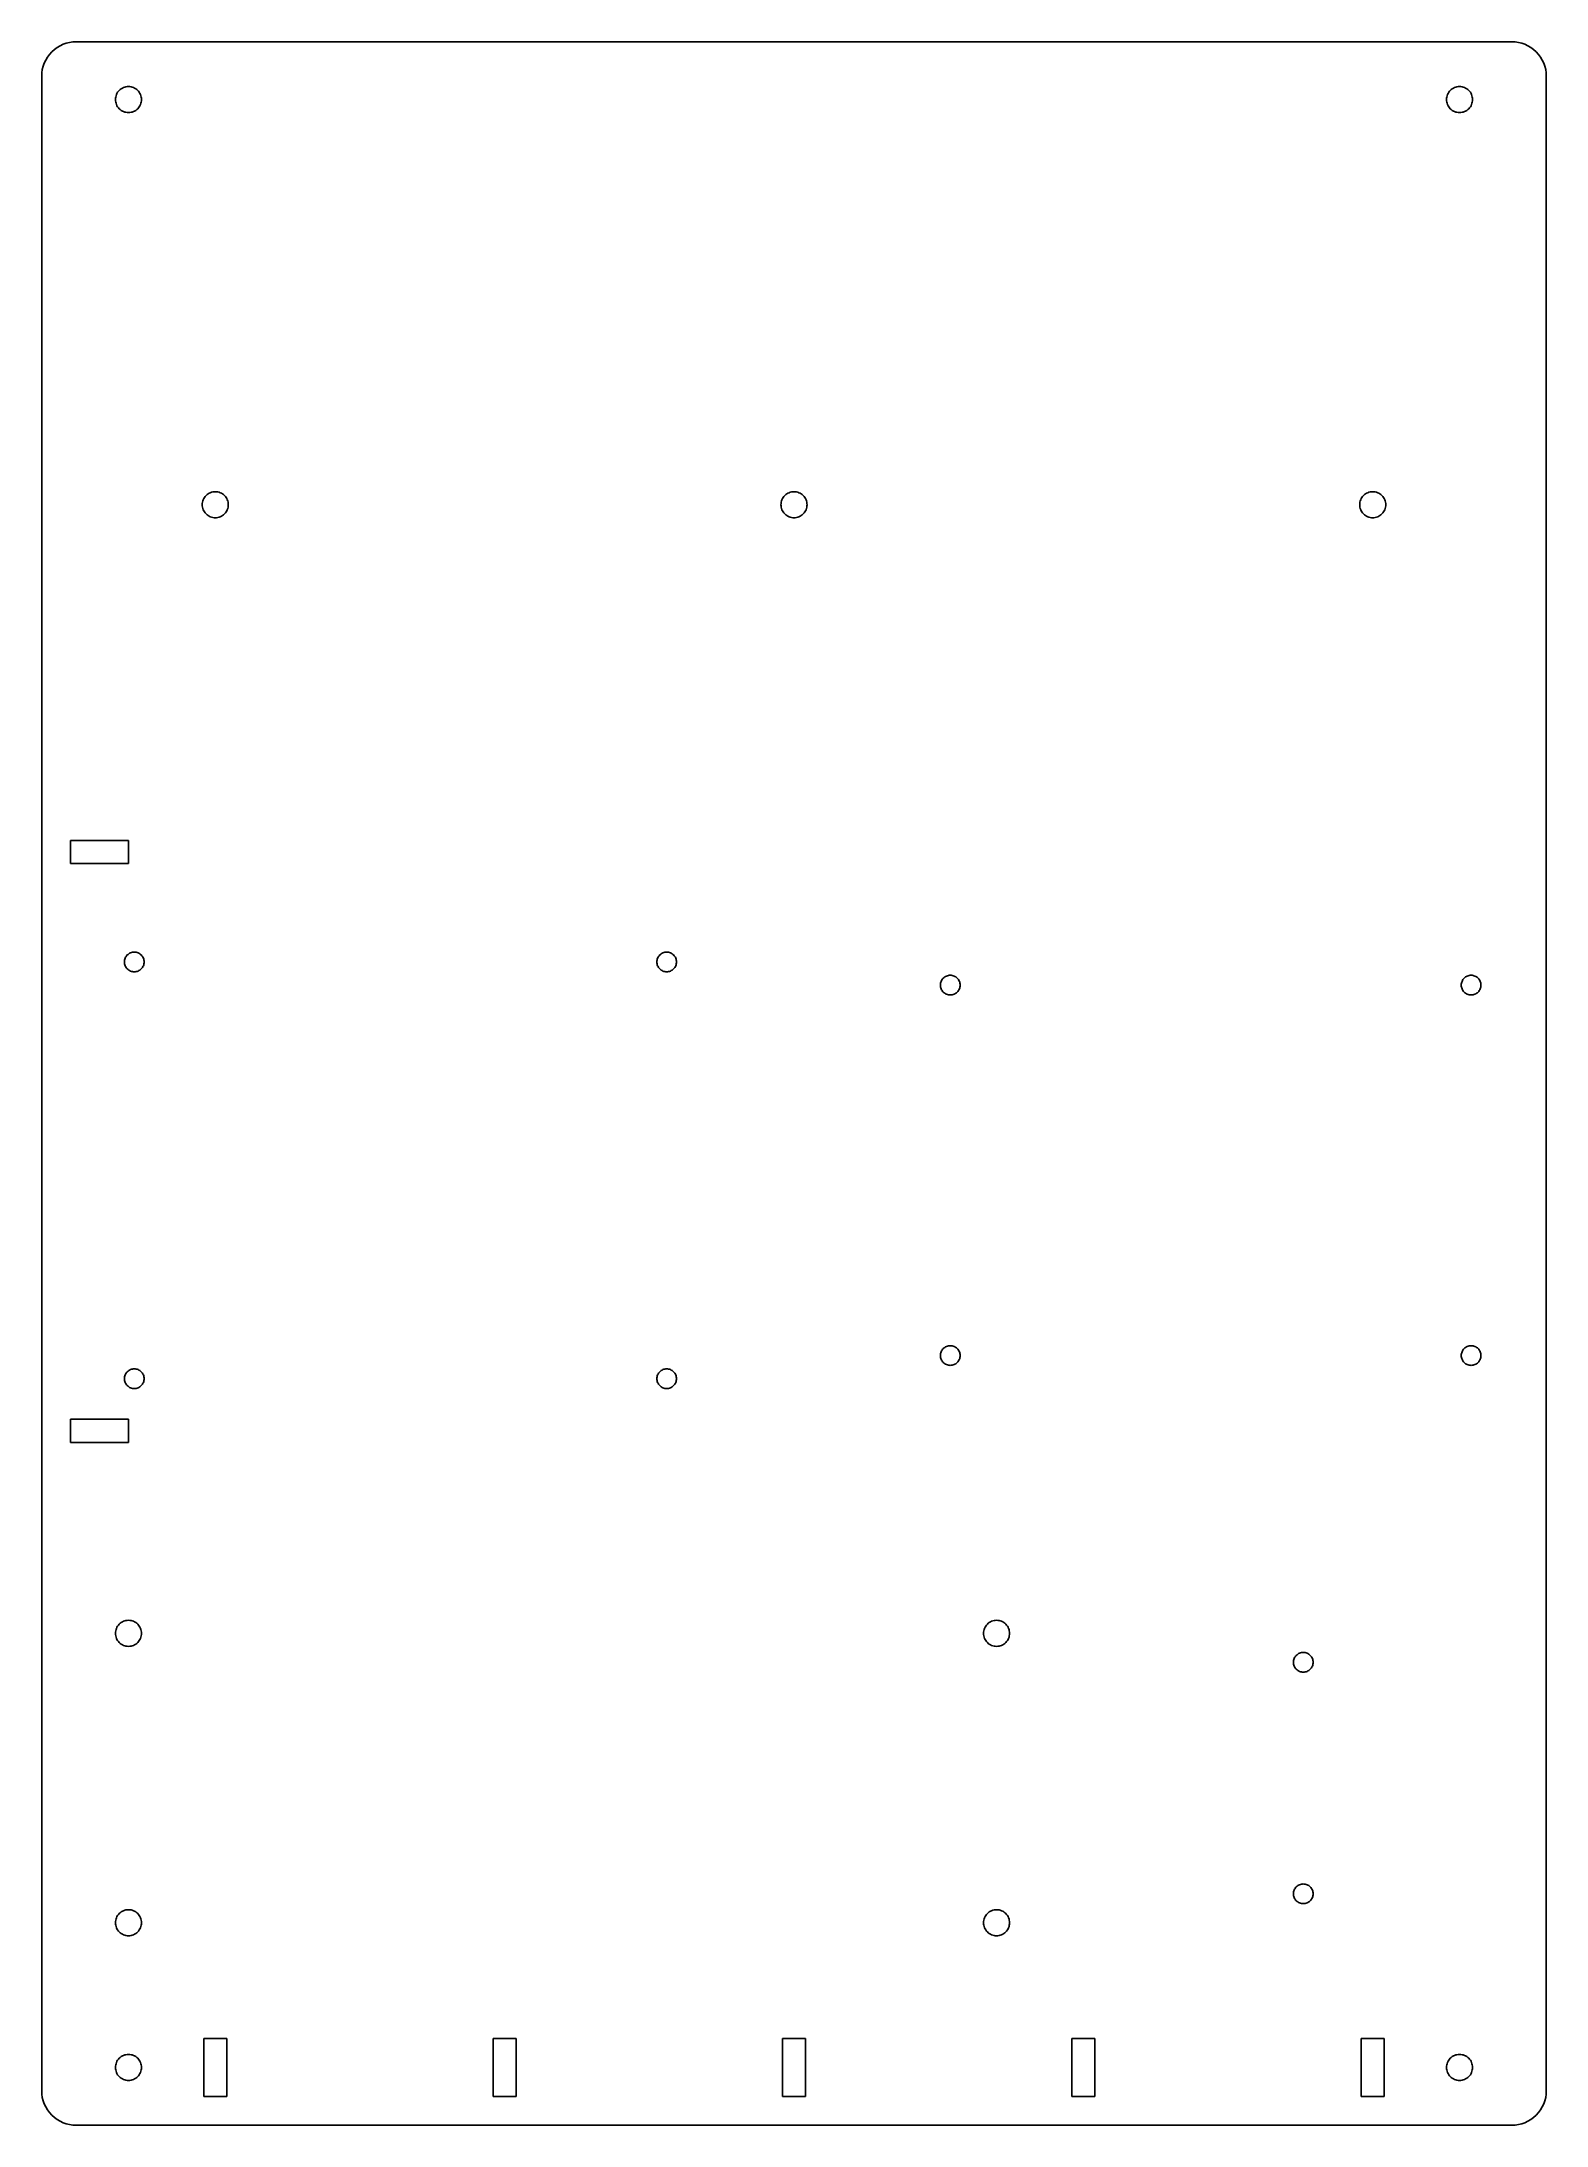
# Model space of a CAD drawing. Header units: metres. Extents: x -130 to 130, y -180 to 180.
import ezdxf

# ---------------------------------------------------------------- set-up
doc = ezdxf.new("R2010")
doc.units = ezdxf.units.M

msp = doc.modelspace()

# ---------------------------------------------------------------- linework, layer by layer
for p, q in [((-124, 180), (-124.588, 179.971)), ((124, 180), (-124, 180)), ((124.588, 179.971), (124, 180)), ((-129.292, 176.828), (-129.543, 176.296)), ((-128.989, 177.333), (-129.292, 176.828)), ((-128.638, 177.806), (-128.989, 177.333)), ((-128.243, 178.243), (-128.638, 177.806)), ((-127.806, 178.638), (-128.243, 178.243)), ((-127.333, 178.989), (-127.806, 178.638)), ((-126.828, 179.292), (-127.333, 178.989)), ((-126.296, 179.543), (-126.828, 179.292)), ((-125.742, 179.742), (-126.296, 179.543)), ((-125.171, 179.885), (-125.742, 179.742)), ((-124.588, 179.971), (-125.171, 179.885)), ((125.171, 179.885), (124.588, 179.971)), ((125.742, 179.742), (125.171, 179.885)), ((126.296, 179.543), (125.742, 179.742)), ((126.828, 179.292), (126.296, 179.543)), ((127.333, 178.989), (126.828, 179.292)), ((127.806, 178.638), (127.333, 178.989)), ((128.243, 178.243), (127.806, 178.638)), ((128.638, 177.806), (128.243, 178.243)), ((128.989, 177.333), (128.638, 177.806)), ((129.292, 176.828), (128.989, 177.333)), ((129.543, 176.296), (129.292, 176.828)), ((-129.971, 174.588), (-130, 174)), ((-130, 174), (-130, -174)), ((-129.885, 175.171), (-129.971, 174.588)), ((-129.742, 175.742), (-129.885, 175.171)), ((-129.543, 176.296), (-129.742, 175.742)), ((129.742, 175.742), (129.543, 176.296)), ((129.885, 175.171), (129.742, 175.742)), ((129.971, 174.588), (129.885, 175.171)), ((130, 174), (129.971, 174.588)), ((130, -174), (130, 174)), ((-117.25, 170), (-117.239, 170.221)), ((-117.239, 169.779), (-117.25, 170)), ((-117.239, 170.221), (-117.207, 170.439)), ((-117.207, 169.561), (-117.239, 169.779)), ((-117.207, 170.439), (-117.153, 170.653)), ((-117.153, 169.347), (-117.207, 169.561)), ((-117.153, 170.653), (-117.079, 170.861)), ((-117.079, 169.139), (-117.153, 169.347)), ((-117.079, 170.861), (-116.984, 171.061)), ((-116.984, 171.061), (-116.871, 171.25)), ((-116.871, 171.25), (-116.739, 171.427)), ((-116.739, 171.427), (-116.591, 171.591)), ((-116.591, 171.591), (-116.427, 171.739)), ((-116.427, 171.739), (-116.25, 171.871)), ((-116.25, 171.871), (-116.061, 171.984)), ((-116.061, 171.984), (-115.861, 172.079)), ((-115.861, 172.079), (-115.653, 172.153)), ((-115.653, 172.153), (-115.439, 172.207)), ((-115.439, 172.207), (-115.221, 172.239)), ((-115.221, 172.239), (-115, 172.25)), ((-115, 172.25), (-114.779, 172.239)), ((-114.779, 172.239), (-114.561, 172.207)), ((-114.561, 172.207), (-114.347, 172.153)), ((-114.347, 172.153), (-114.139, 172.079)), ((-114.139, 172.079), (-113.939, 171.984)), ((-113.939, 171.984), (-113.75, 171.871)), ((-113.75, 171.871), (-113.573, 171.739)), ((-113.573, 171.739), (-113.409, 171.591)), ((-113.409, 171.591), (-113.261, 171.427)), ((-113.261, 171.427), (-113.129, 171.25)), ((-113.129, 171.25), (-113.016, 171.061)), ((-113.016, 171.061), (-112.921, 170.861)), ((-112.921, 170.861), (-112.847, 170.653)), ((-112.847, 169.347), (-112.921, 169.139)), ((-112.847, 170.653), (-112.793, 170.439)), ((-112.793, 169.561), (-112.847, 169.347)), ((-112.793, 170.439), (-112.761, 170.221)), ((-112.761, 169.779), (-112.793, 169.561)), ((-112.761, 170.221), (-112.75, 170)), ((-112.75, 170), (-112.761, 169.779)), ((112.75, 170), (112.761, 170.221)), ((112.761, 169.779), (112.75, 170)), ((112.761, 170.221), (112.793, 170.439)), ((112.793, 169.561), (112.761, 169.779)), ((112.793, 170.439), (112.847, 170.653)), ((112.847, 169.347), (112.793, 169.561)), ((112.847, 170.653), (112.921, 170.861)), ((112.921, 169.139), (112.847, 169.347)), ((112.921, 170.861), (113.016, 171.061)), ((113.016, 171.061), (113.129, 171.25)), ((113.129, 171.25), (113.261, 171.427)), ((113.261, 171.427), (113.409, 171.591)), ((113.409, 171.591), (113.573, 171.739)), ((113.573, 171.739), (113.75, 171.871)), ((113.75, 171.871), (113.939, 171.984)), ((113.939, 171.984), (114.139, 172.079)), ((114.139, 172.079), (114.347, 172.153)), ((114.347, 172.153), (114.561, 172.207)), ((114.561, 172.207), (114.779, 172.239)), ((114.779, 172.239), (115, 172.25)), ((115, 172.25), (115.221, 172.239)), ((115.221, 172.239), (115.439, 172.207)), ((115.439, 172.207), (115.653, 172.153)), ((115.653, 172.153), (115.861, 172.079)), ((115.861, 172.079), (116.061, 171.984)), ((116.061, 171.984), (116.25, 171.871)), ((116.25, 171.871), (116.427, 171.739)), ((116.427, 171.739), (116.591, 171.591)), ((116.591, 171.591), (116.739, 171.427)), ((116.739, 171.427), (116.871, 171.25)), ((116.871, 171.25), (116.984, 171.061)), ((116.984, 171.061), (117.079, 170.861)), ((117.079, 170.861), (117.153, 170.653)), ((117.153, 169.347), (117.079, 169.139)), ((117.153, 170.653), (117.207, 170.439)), ((117.207, 169.561), (117.153, 169.347)), ((117.207, 170.439), (117.239, 170.221)), ((117.239, 169.779), (117.207, 169.561)), ((117.239, 170.221), (117.25, 170)), ((117.25, 170), (117.239, 169.779)), ((-116.984, 168.939), (-117.079, 169.139)), ((-116.871, 168.75), (-116.984, 168.939)), ((-116.739, 168.573), (-116.871, 168.75)), ((-116.591, 168.409), (-116.739, 168.573)), ((-116.427, 168.261), (-116.591, 168.409)), ((-116.25, 168.129), (-116.427, 168.261)), ((-116.061, 168.016), (-116.25, 168.129)), ((-115.861, 167.921), (-116.061, 168.016)), ((-115.653, 167.847), (-115.861, 167.921)), ((-115.439, 167.793), (-115.653, 167.847)), ((-115.221, 167.761), (-115.439, 167.793)), ((-115, 167.75), (-115.221, 167.761)), ((-114.779, 167.761), (-115, 167.75)), ((-114.561, 167.793), (-114.779, 167.761)), ((-114.347, 167.847), (-114.561, 167.793)), ((-114.139, 167.921), (-114.347, 167.847)), ((-113.939, 168.016), (-114.139, 167.921)), ((-113.75, 168.129), (-113.939, 168.016)), ((-113.573, 168.261), (-113.75, 168.129)), ((-113.409, 168.409), (-113.573, 168.261)), ((-113.261, 168.573), (-113.409, 168.409)), ((-113.129, 168.75), (-113.261, 168.573)), ((-113.016, 168.939), (-113.129, 168.75)), ((-112.921, 169.139), (-113.016, 168.939)), ((113.016, 168.939), (112.921, 169.139)), ((113.129, 168.75), (113.016, 168.939)), ((113.261, 168.573), (113.129, 168.75)), ((113.409, 168.409), (113.261, 168.573)), ((113.573, 168.261), (113.409, 168.409)), ((113.75, 168.129), (113.573, 168.261)), ((113.939, 168.016), (113.75, 168.129)), ((114.139, 167.921), (113.939, 168.016)), ((114.347, 167.847), (114.139, 167.921)), ((114.561, 167.793), (114.347, 167.847)), ((114.779, 167.761), (114.561, 167.793)), ((115, 167.75), (114.779, 167.761)), ((115.221, 167.761), (115, 167.75)), ((115.439, 167.793), (115.221, 167.761)), ((115.653, 167.847), (115.439, 167.793)), ((115.861, 167.921), (115.653, 167.847)), ((116.061, 168.016), (115.861, 167.921)), ((116.25, 168.129), (116.061, 168.016)), ((116.427, 168.261), (116.25, 168.129)), ((116.591, 168.409), (116.427, 168.261)), ((116.739, 168.573), (116.591, 168.409)), ((116.871, 168.75), (116.739, 168.573)), ((116.984, 168.939), (116.871, 168.75)), ((117.079, 169.139), (116.984, 168.939)), ((-102.153, 100.653), (-102.079, 100.861)), ((-102.079, 100.861), (-101.984, 101.061)), ((-101.984, 101.061), (-101.871, 101.25)), ((-101.871, 101.25), (-101.739, 101.427)), ((-101.739, 101.427), (-101.591, 101.591)), ((-101.591, 101.591), (-101.427, 101.739)), ((-101.427, 101.739), (-101.25, 101.871)), ((-101.25, 101.871), (-101.061, 101.984)), ((-101.061, 101.984), (-100.861, 102.079)), ((-100.861, 102.079), (-100.653, 102.153)), ((-100.653, 102.153), (-100.439, 102.207)), ((-100.439, 102.207), (-100.221, 102.239)), ((-100.221, 102.239), (-100, 102.25)), ((-100, 102.25), (-99.7794, 102.239)), ((-99.7794, 102.239), (-99.561, 102.207)), ((-99.561, 102.207), (-99.3468, 102.153)), ((-99.3468, 102.153), (-99.139, 102.079)), ((-99.139, 102.079), (-98.9393, 101.984)), ((-98.9393, 101.984), (-98.75, 101.871)), ((-98.75, 101.871), (-98.5726, 101.739)), ((-98.5726, 101.739), (-98.409, 101.591)), ((-98.409, 101.591), (-98.2607, 101.427)), ((-98.2607, 101.427), (-98.1292, 101.25)), ((-98.1292, 101.25), (-98.0157, 101.061)), ((-98.0157, 101.061), (-97.9213, 100.861)), ((-97.9213, 100.861), (-97.8469, 100.653)), ((-2.1531, 100.653), (-2.0787, 100.861)), ((-2.0787, 100.861), (-1.9843, 101.061)), ((-1.9843, 101.061), (-1.8708, 101.25)), ((-1.8708, 101.25), (-1.7393, 101.427)), ((-1.7393, 101.427), (-1.591, 101.591)), ((-1.591, 101.591), (-1.4274, 101.739)), ((-1.4274, 101.739), (-1.25, 101.871)), ((-1.25, 101.871), (-1.0606, 101.984)), ((-1.0606, 101.984), (-0.861, 102.079)), ((-0.861, 102.079), (-0.6531, 102.153)), ((-0.6531, 102.153), (-0.439, 102.207)), ((-0.439, 102.207), (-0.2205, 102.239)), ((-0.2205, 102.239), (0, 102.25)), ((0, 102.25), (0.2205, 102.239)), ((0.2205, 102.239), (0.439, 102.207)), ((0.439, 102.207), (0.6531, 102.153)), ((0.6531, 102.153), (0.861, 102.079)), ((0.861, 102.079), (1.0606, 101.984)), ((1.0606, 101.984), (1.25, 101.871)), ((1.25, 101.871), (1.4274, 101.739)), ((1.4274, 101.739), (1.591, 101.591)), ((1.591, 101.591), (1.7393, 101.427)), ((1.7393, 101.427), (1.8708, 101.25)), ((1.8708, 101.25), (1.9843, 101.061)), ((1.9843, 101.061), (2.0787, 100.861)), ((2.0787, 100.861), (2.1531, 100.653)), ((97.8469, 100.653), (97.9213, 100.861)), ((97.9213, 100.861), (98.0157, 101.061)), ((98.0157, 101.061), (98.1292, 101.25)), ((98.1292, 101.25), (98.2607, 101.427)), ((98.2607, 101.427), (98.409, 101.591)), ((98.409, 101.591), (98.5726, 101.739)), ((98.5726, 101.739), (98.75, 101.871)), ((98.75, 101.871), (98.9393, 101.984)), ((98.9393, 101.984), (99.139, 102.079)), ((99.139, 102.079), (99.3468, 102.153)), ((99.3468, 102.153), (99.561, 102.207)), ((99.561, 102.207), (99.7794, 102.239)), ((99.7794, 102.239), (100, 102.25)), ((100, 102.25), (100.221, 102.239)), ((100.221, 102.239), (100.439, 102.207)), ((100.439, 102.207), (100.653, 102.153)), ((100.653, 102.153), (100.861, 102.079)), ((100.861, 102.079), (101.061, 101.984)), ((101.061, 101.984), (101.25, 101.871)), ((101.25, 101.871), (101.427, 101.739)), ((101.427, 101.739), (101.591, 101.591)), ((101.591, 101.591), (101.739, 101.427)), ((101.739, 101.427), (101.871, 101.25)), ((101.871, 101.25), (101.984, 101.061)), ((101.984, 101.061), (102.079, 100.861)), ((102.079, 100.861), (102.153, 100.653)), ((-102.25, 100), (-102.239, 100.221)), ((-102.239, 99.7794), (-102.25, 100)), ((-102.239, 100.221), (-102.207, 100.439)), ((-102.207, 99.561), (-102.239, 99.7794)), ((-102.207, 100.439), (-102.153, 100.653)), ((-102.153, 99.3468), (-102.207, 99.561)), ((-102.079, 99.139), (-102.153, 99.3468)), ((-101.984, 98.9393), (-102.079, 99.139)), ((-101.871, 98.75), (-101.984, 98.9393)), ((-101.739, 98.5726), (-101.871, 98.75)), ((-101.591, 98.409), (-101.739, 98.5726)), ((-101.427, 98.2607), (-101.591, 98.409)), ((-101.25, 98.1292), (-101.427, 98.2607)), ((-101.061, 98.0157), (-101.25, 98.1292)), ((-100.861, 97.9213), (-101.061, 98.0157)), ((-100.653, 97.8469), (-100.861, 97.9213)), ((-100.439, 97.7932), (-100.653, 97.8469)), ((-100.221, 97.7608), (-100.439, 97.7932)), ((-100, 97.75), (-100.221, 97.7608)), ((-99.7794, 97.7608), (-100, 97.75)), ((-99.561, 97.7932), (-99.7794, 97.7608)), ((-99.3468, 97.8469), (-99.561, 97.7932)), ((-99.139, 97.9213), (-99.3468, 97.8469)), ((-98.9393, 98.0157), (-99.139, 97.9213)), ((-98.75, 98.1292), (-98.9393, 98.0157)), ((-98.5726, 98.2607), (-98.75, 98.1292)), ((-98.409, 98.409), (-98.5726, 98.2607)), ((-98.2607, 98.5726), (-98.409, 98.409)), ((-98.1292, 98.75), (-98.2607, 98.5726)), ((-98.0157, 98.9393), (-98.1292, 98.75)), ((-97.9213, 99.139), (-98.0157, 98.9393)), ((-97.8469, 99.3468), (-97.9213, 99.139)), ((-97.8469, 100.653), (-97.7932, 100.439)), ((-97.7932, 99.561), (-97.8469, 99.3468)), ((-97.7932, 100.439), (-97.7608, 100.221)), ((-97.7608, 99.7794), (-97.7932, 99.561)), ((-97.7608, 100.221), (-97.75, 100)), ((-97.75, 100), (-97.7608, 99.7794)), ((-2.25, 100), (-2.2391, 100.221)), ((-2.2391, 99.7794), (-2.25, 100)), ((-2.2391, 100.221), (-2.2068, 100.439)), ((-2.2068, 99.561), (-2.2391, 99.7794)), ((-2.2068, 100.439), (-2.1531, 100.653)), ((-2.1531, 99.3468), (-2.2068, 99.561)), ((-2.0787, 99.139), (-2.1531, 99.3468)), ((-1.9843, 98.9393), (-2.0787, 99.139)), ((-1.8708, 98.75), (-1.9843, 98.9393)), ((-1.7393, 98.5726), (-1.8708, 98.75)), ((-1.591, 98.409), (-1.7393, 98.5726)), ((-1.4274, 98.2607), (-1.591, 98.409)), ((-1.25, 98.1292), (-1.4274, 98.2607)), ((-1.0606, 98.0157), (-1.25, 98.1292)), ((-0.861, 97.9213), (-1.0606, 98.0157)), ((-0.6531, 97.8469), (-0.861, 97.9213)), ((-0.439, 97.7932), (-0.6531, 97.8469)), ((-0.2205, 97.7608), (-0.439, 97.7932)), ((0, 97.75), (-0.2205, 97.7608)), ((0.2205, 97.7608), (0, 97.75)), ((0.439, 97.7932), (0.2205, 97.7608)), ((0.6531, 97.8469), (0.439, 97.7932)), ((0.861, 97.9213), (0.6531, 97.8469)), ((1.0606, 98.0157), (0.861, 97.9213)), ((1.25, 98.1292), (1.0606, 98.0157)), ((1.4274, 98.2607), (1.25, 98.1292)), ((1.591, 98.409), (1.4274, 98.2607)), ((1.7393, 98.5726), (1.591, 98.409)), ((1.8708, 98.75), (1.7393, 98.5726)), ((1.9843, 98.9393), (1.8708, 98.75)), ((2.0787, 99.139), (1.9843, 98.9393)), ((2.1531, 99.3468), (2.0787, 99.139)), ((2.1531, 100.653), (2.2068, 100.439)), ((2.2068, 99.561), (2.1531, 99.3468)), ((2.2068, 100.439), (2.2391, 100.221)), ((2.2391, 99.7794), (2.2068, 99.561)), ((2.2391, 100.221), (2.25, 100)), ((2.25, 100), (2.2391, 99.7794)), ((97.75, 100), (97.7608, 100.221)), ((97.7608, 99.7794), (97.75, 100)), ((97.7608, 100.221), (97.7932, 100.439)), ((97.7932, 99.561), (97.7608, 99.7794)), ((97.7932, 100.439), (97.8469, 100.653)), ((97.8469, 99.3468), (97.7932, 99.561)), ((97.9213, 99.139), (97.8469, 99.3468)), ((98.0157, 98.9393), (97.9213, 99.139)), ((98.1292, 98.75), (98.0157, 98.9393)), ((98.2607, 98.5726), (98.1292, 98.75)), ((98.409, 98.409), (98.2607, 98.5726)), ((98.5726, 98.2607), (98.409, 98.409)), ((98.75, 98.1292), (98.5726, 98.2607)), ((98.9393, 98.0157), (98.75, 98.1292)), ((99.139, 97.9213), (98.9393, 98.0157)), ((99.3468, 97.8469), (99.139, 97.9213)), ((99.561, 97.7932), (99.3468, 97.8469)), ((99.7794, 97.7608), (99.561, 97.7932)), ((100, 97.75), (99.7794, 97.7608)), ((100.221, 97.7608), (100, 97.75)), ((100.439, 97.7932), (100.221, 97.7608)), ((100.653, 97.8469), (100.439, 97.7932)), ((100.861, 97.9213), (100.653, 97.8469)), ((101.061, 98.0157), (100.861, 97.9213)), ((101.25, 98.1292), (101.061, 98.0157)), ((101.427, 98.2607), (101.25, 98.1292)), ((101.591, 98.409), (101.427, 98.2607)), ((101.739, 98.5726), (101.591, 98.409)), ((101.871, 98.75), (101.739, 98.5726)), ((101.984, 98.9393), (101.871, 98.75)), ((102.079, 99.139), (101.984, 98.9393)), ((102.153, 99.3468), (102.079, 99.139)), ((102.153, 100.653), (102.207, 100.439)), ((102.207, 99.561), (102.153, 99.3468)), ((102.207, 100.439), (102.239, 100.221)), ((102.239, 99.7794), (102.207, 99.561)), ((102.239, 100.221), (102.25, 100)), ((102.25, 100), (102.239, 99.7794)), ((-125, 38), (-125, 42)), ((-125, 42), (-115, 42)), ((-115, 42), (-115, 38)), ((-115, 38), (-125, 38)), ((-115.627, 21.4935), (-115.571, 21.6506)), ((-115.571, 21.6506), (-115.499, 21.8014)), ((-115.499, 21.8014), (-115.413, 21.9445)), ((-115.413, 21.9445), (-115.314, 22.0785)), ((-115.314, 22.0785), (-115.202, 22.2021)), ((-115.202, 22.2021), (-115.078, 22.3141)), ((-115.078, 22.3141), (-114.944, 22.4135)), ((-114.944, 22.4135), (-114.801, 22.4993)), ((-114.801, 22.4993), (-114.651, 22.5706)), ((-114.651, 22.5706), (-114.493, 22.6268)), ((-114.493, 22.6268), (-114.332, 22.6673)), ((-114.332, 22.6673), (-114.167, 22.6918)), ((-114.167, 22.6918), (-114, 22.7)), ((-114, 22.7), (-113.833, 22.6918)), ((-113.833, 22.6918), (-113.668, 22.6673)), ((-113.668, 22.6673), (-113.507, 22.6268)), ((-113.507, 22.6268), (-113.349, 22.5706)), ((-113.349, 22.5706), (-113.199, 22.4993)), ((-113.199, 22.4993), (-113.056, 22.4135)), ((-113.056, 22.4135), (-112.922, 22.3141)), ((-112.922, 22.3141), (-112.798, 22.2021)), ((-112.798, 22.2021), (-112.686, 22.0785)), ((-112.686, 22.0785), (-112.586, 21.9445)), ((-112.586, 21.9445), (-112.501, 21.8014)), ((-112.501, 21.8014), (-112.429, 21.6506)), ((-112.429, 21.6506), (-112.373, 21.4935)), ((-23.6268, 21.4935), (-23.5706, 21.6506)), ((-23.5706, 21.6506), (-23.4993, 21.8014)), ((-23.4993, 21.8014), (-23.4135, 21.9445)), ((-23.4135, 21.9445), (-23.3141, 22.0785)), ((-23.3141, 22.0785), (-23.2021, 22.2021)), ((-23.2021, 22.2021), (-23.0785, 22.3141)), ((-23.0785, 22.3141), (-22.9445, 22.4135)), ((-22.9445, 22.4135), (-22.8014, 22.4993)), ((-22.8014, 22.4993), (-22.6506, 22.5706)), ((-22.6506, 22.5706), (-22.4935, 22.6268)), ((-22.4935, 22.6268), (-22.3316, 22.6673)), ((-22.3316, 22.6673), (-22.1666, 22.6918)), ((-22.1666, 22.6918), (-22, 22.7)), ((-22, 22.7), (-21.8334, 22.6918)), ((-21.8334, 22.6918), (-21.6683, 22.6673)), ((-21.6683, 22.6673), (-21.5065, 22.6268)), ((-21.5065, 22.6268), (-21.3494, 22.5706)), ((-21.3494, 22.5706), (-21.1986, 22.4993)), ((-21.1986, 22.4993), (-21.0555, 22.4135)), ((-21.0555, 22.4135), (-20.9215, 22.3141)), ((-20.9215, 22.3141), (-20.7979, 22.2021)), ((-20.7979, 22.2021), (-20.6859, 22.0785)), ((-20.6859, 22.0785), (-20.5865, 21.9445)), ((-20.5865, 21.9445), (-20.5007, 21.8014)), ((-20.5007, 21.8014), (-20.4294, 21.6506)), ((-20.4294, 21.6506), (-20.3732, 21.4935)), ((-115.7, 21), (-115.692, 21.1666)), ((-115.692, 20.8334), (-115.7, 21)), ((-115.692, 21.1666), (-115.667, 21.3316)), ((-115.667, 20.6683), (-115.692, 20.8334)), ((-115.667, 21.3316), (-115.627, 21.4935)), ((-115.627, 20.5065), (-115.667, 20.6683)), ((-115.571, 20.3494), (-115.627, 20.5065)), ((-115.499, 20.1986), (-115.571, 20.3494)), ((-115.413, 20.0555), (-115.499, 20.1986)), ((-115.314, 19.9215), (-115.413, 20.0555)), ((-115.202, 19.7979), (-115.314, 19.9215)), ((-115.078, 19.6859), (-115.202, 19.7979)), ((-114.944, 19.5865), (-115.078, 19.6859)), ((-114.801, 19.5007), (-114.944, 19.5865)), ((-114.651, 19.4294), (-114.801, 19.5007)), ((-114.493, 19.3732), (-114.651, 19.4294)), ((-114.332, 19.3327), (-114.493, 19.3732)), ((-114.167, 19.3082), (-114.332, 19.3327)), ((-114, 19.3), (-114.167, 19.3082)), ((-113.833, 19.3082), (-114, 19.3)), ((-113.668, 19.3327), (-113.833, 19.3082)), ((-113.507, 19.3732), (-113.668, 19.3327)), ((-113.349, 19.4294), (-113.507, 19.3732)), ((-113.199, 19.5007), (-113.349, 19.4294)), ((-113.056, 19.5865), (-113.199, 19.5007)), ((-112.922, 19.6859), (-113.056, 19.5865)), ((-112.798, 19.7979), (-112.922, 19.6859)), ((-112.686, 19.9215), (-112.798, 19.7979)), ((-112.586, 20.0555), (-112.686, 19.9215)), ((-112.501, 20.1986), (-112.586, 20.0555)), ((-112.429, 20.3494), (-112.501, 20.1986)), ((-112.373, 20.5065), (-112.429, 20.3494)), ((-112.373, 21.4935), (-112.333, 21.3316)), ((-112.333, 20.6683), (-112.373, 20.5065)), ((-112.333, 21.3316), (-112.308, 21.1666)), ((-112.308, 20.8334), (-112.333, 20.6683)), ((-112.308, 21.1666), (-112.3, 21)), ((-112.3, 21), (-112.308, 20.8334)), ((-23.7, 21), (-23.6918, 21.1666)), ((-23.6918, 20.8334), (-23.7, 21)), ((-23.6918, 21.1666), (-23.6673, 21.3316)), ((-23.6673, 20.6683), (-23.6918, 20.8334)), ((-23.6673, 21.3316), (-23.6268, 21.4935)), ((-23.6268, 20.5065), (-23.6673, 20.6683)), ((-23.5706, 20.3494), (-23.6268, 20.5065)), ((-23.4993, 20.1986), (-23.5706, 20.3494)), ((-23.4135, 20.0555), (-23.4993, 20.1986)), ((-23.3141, 19.9215), (-23.4135, 20.0555)), ((-23.2021, 19.7979), (-23.3141, 19.9215)), ((-23.0785, 19.6859), (-23.2021, 19.7979)), ((-22.9445, 19.5865), (-23.0785, 19.6859)), ((-22.8014, 19.5007), (-22.9445, 19.5865)), ((-22.6506, 19.4294), (-22.8014, 19.5007)), ((-22.4935, 19.3732), (-22.6506, 19.4294)), ((-22.3316, 19.3327), (-22.4935, 19.3732)), ((-22.1666, 19.3082), (-22.3316, 19.3327)), ((-22, 19.3), (-22.1666, 19.3082)), ((-21.8334, 19.3082), (-22, 19.3)), ((-21.6683, 19.3327), (-21.8334, 19.3082)), ((-21.5065, 19.3732), (-21.6683, 19.3327)), ((-21.3494, 19.4294), (-21.5065, 19.3732)), ((-21.1986, 19.5007), (-21.3494, 19.4294)), ((-21.0555, 19.5865), (-21.1986, 19.5007)), ((-20.9215, 19.6859), (-21.0555, 19.5865)), ((-20.7979, 19.7979), (-20.9215, 19.6859)), ((-20.6859, 19.9215), (-20.7979, 19.7979)), ((-20.5865, 20.0555), (-20.6859, 19.9215)), ((-20.5007, 20.1986), (-20.5865, 20.0555)), ((-20.4294, 20.3494), (-20.5007, 20.1986)), ((-20.3732, 20.5065), (-20.4294, 20.3494)), ((-20.3732, 21.4935), (-20.3327, 21.3316)), ((-20.3327, 20.6683), (-20.3732, 20.5065)), ((-20.3327, 21.3316), (-20.3082, 21.1666)), ((-20.3082, 20.8334), (-20.3327, 20.6683)), ((-20.3082, 21.1666), (-20.3, 21)), ((-20.3, 21), (-20.3082, 20.8334)), ((25.5865, 17.9445), (25.6859, 18.0785)), ((25.6859, 18.0785), (25.7979, 18.2021)), ((25.7979, 18.2021), (25.9215, 18.3141)), ((25.9215, 18.3141), (26.0555, 18.4135)), ((26.0555, 18.4135), (26.1986, 18.4993)), ((26.1986, 18.4993), (26.3494, 18.5706)), ((26.3494, 18.5706), (26.5065, 18.6268)), ((26.5065, 18.6268), (26.6683, 18.6673)), ((26.6683, 18.6673), (26.8334, 18.6918)), ((26.8334, 18.6918), (27, 18.7)), ((27, 18.7), (27.1666, 18.6918)), ((27.1666, 18.6918), (27.3316, 18.6673)), ((27.3316, 18.6673), (27.4935, 18.6268)), ((27.4935, 18.6268), (27.6506, 18.5706)), ((27.6506, 18.5706), (27.8014, 18.4993)), ((27.8014, 18.4993), (27.9445, 18.4135)), ((27.9445, 18.4135), (28.0785, 18.3141)), ((28.0785, 18.3141), (28.2021, 18.2021)), ((28.2021, 18.2021), (28.3141, 18.0785)), ((28.3141, 18.0785), (28.4135, 17.9445)), ((115.586, 17.9445), (115.686, 18.0785)), ((115.686, 18.0785), (115.798, 18.2021)), ((115.798, 18.2021), (115.922, 18.3141)), ((115.922, 18.3141), (116.056, 18.4135)), ((116.056, 18.4135), (116.199, 18.4993)), ((116.199, 18.4993), (116.349, 18.5706)), ((116.349, 18.5706), (116.507, 18.6268)), ((116.507, 18.6268), (116.668, 18.6673)), ((116.668, 18.6673), (116.833, 18.6918)), ((116.833, 18.6918), (117, 18.7)), ((117, 18.7), (117.167, 18.6918)), ((117.167, 18.6918), (117.332, 18.6673)), ((117.332, 18.6673), (117.493, 18.6268)), ((117.493, 18.6268), (117.651, 18.5706)), ((117.651, 18.5706), (117.801, 18.4993)), ((117.801, 18.4993), (117.944, 18.4135)), ((117.944, 18.4135), (118.078, 18.3141)), ((118.078, 18.3141), (118.202, 18.2021)), ((118.202, 18.2021), (118.314, 18.0785)), ((118.314, 18.0785), (118.413, 17.9445)), ((25.3, 17), (25.3082, 17.1666)), ((25.3082, 16.8334), (25.3, 17)), ((25.3082, 17.1666), (25.3327, 17.3316)), ((25.3327, 16.6683), (25.3082, 16.8334)), ((25.3327, 17.3316), (25.3732, 17.4935)), ((25.3732, 16.5065), (25.3327, 16.6683)), ((25.3732, 17.4935), (25.4294, 17.6506)), ((25.4294, 16.3494), (25.3732, 16.5065)), ((25.4294, 17.6506), (25.5007, 17.8014)), ((25.5007, 16.1986), (25.4294, 16.3494)), ((25.5007, 17.8014), (25.5865, 17.9445)), ((25.5865, 16.0555), (25.5007, 16.1986)), ((25.6859, 15.9215), (25.5865, 16.0555)), ((25.7979, 15.7979), (25.6859, 15.9215)), ((25.9215, 15.6859), (25.7979, 15.7979)), ((26.0555, 15.5865), (25.9215, 15.6859)), ((26.1986, 15.5007), (26.0555, 15.5865)), ((26.3494, 15.4294), (26.1986, 15.5007)), ((26.5065, 15.3732), (26.3494, 15.4294)), ((26.6683, 15.3327), (26.5065, 15.3732)), ((26.8334, 15.3082), (26.6683, 15.3327)), ((27, 15.3), (26.8334, 15.3082)), ((27.1666, 15.3082), (27, 15.3)), ((27.3316, 15.3327), (27.1666, 15.3082)), ((27.4935, 15.3732), (27.3316, 15.3327)), ((27.6506, 15.4294), (27.4935, 15.3732)), ((27.8014, 15.5007), (27.6506, 15.4294)), ((27.9445, 15.5865), (27.8014, 15.5007)), ((28.0785, 15.6859), (27.9445, 15.5865)), ((28.2021, 15.7979), (28.0785, 15.6859)), ((28.3141, 15.9215), (28.2021, 15.7979)), ((28.4135, 16.0555), (28.3141, 15.9215)), ((28.4135, 17.9445), (28.4993, 17.8014)), ((28.4993, 16.1986), (28.4135, 16.0555)), ((28.4993, 17.8014), (28.5706, 17.6506)), ((28.5706, 16.3494), (28.4993, 16.1986)), ((28.5706, 17.6506), (28.6268, 17.4935)), ((28.6268, 16.5065), (28.5706, 16.3494)), ((28.6268, 17.4935), (28.6673, 17.3316)), ((28.6673, 16.6683), (28.6268, 16.5065)), ((28.6673, 17.3316), (28.6918, 17.1666)), ((28.6918, 16.8334), (28.6673, 16.6683)), ((28.6918, 17.1666), (28.7, 17)), ((28.7, 17), (28.6918, 16.8334)), ((115.3, 17), (115.308, 17.1666)), ((115.308, 16.8334), (115.3, 17)), ((115.308, 17.1666), (115.333, 17.3316)), ((115.333, 16.6683), (115.308, 16.8334)), ((115.333, 17.3316), (115.373, 17.4935)), ((115.373, 16.5065), (115.333, 16.6683)), ((115.373, 17.4935), (115.429, 17.6506)), ((115.429, 16.3494), (115.373, 16.5065)), ((115.429, 17.6506), (115.501, 17.8014)), ((115.501, 16.1986), (115.429, 16.3494)), ((115.501, 17.8014), (115.586, 17.9445)), ((115.586, 16.0555), (115.501, 16.1986)), ((115.686, 15.9215), (115.586, 16.0555)), ((115.798, 15.7979), (115.686, 15.9215)), ((115.922, 15.6859), (115.798, 15.7979)), ((116.056, 15.5865), (115.922, 15.6859)), ((116.199, 15.5007), (116.056, 15.5865)), ((116.349, 15.4294), (116.199, 15.5007)), ((116.507, 15.3732), (116.349, 15.4294)), ((116.668, 15.3327), (116.507, 15.3732)), ((116.833, 15.3082), (116.668, 15.3327)), ((117, 15.3), (116.833, 15.3082)), ((117.167, 15.3082), (117, 15.3)), ((117.332, 15.3327), (117.167, 15.3082)), ((117.493, 15.3732), (117.332, 15.3327)), ((117.651, 15.4294), (117.493, 15.3732)), ((117.801, 15.5007), (117.651, 15.4294)), ((117.944, 15.5865), (117.801, 15.5007)), ((118.078, 15.6859), (117.944, 15.5865)), ((118.202, 15.7979), (118.078, 15.6859)), ((118.314, 15.9215), (118.202, 15.7979)), ((118.413, 16.0555), (118.314, 15.9215)), ((118.413, 17.9445), (118.499, 17.8014)), ((118.499, 16.1986), (118.413, 16.0555)), ((118.499, 17.8014), (118.571, 17.6506)), ((118.571, 16.3494), (118.499, 16.1986)), ((118.571, 17.6506), (118.627, 17.4935)), ((118.627, 16.5065), (118.571, 16.3494)), ((118.627, 17.4935), (118.667, 17.3316)), ((118.667, 16.6683), (118.627, 16.5065)), ((118.667, 17.3316), (118.692, 17.1666)), ((118.692, 16.8334), (118.667, 16.6683)), ((118.692, 17.1666), (118.7, 17)), ((118.7, 17), (118.692, 16.8334)), ((25.3082, -46.8334), (25.3327, -46.6683)), ((25.3327, -46.6683), (25.3732, -46.5065)), ((25.3732, -46.5065), (25.4294, -46.3494)), ((25.4294, -46.3494), (25.5007, -46.1986)), ((25.5007, -46.1986), (25.5865, -46.0555)), ((25.5865, -46.0555), (25.6859, -45.9215)), ((25.6859, -45.9215), (25.7979, -45.7979)), ((25.7979, -45.7979), (25.9215, -45.6859)), ((25.9215, -45.6859), (26.0555, -45.5865)), ((26.0555, -45.5865), (26.1986, -45.5007)), ((26.1986, -45.5007), (26.3494, -45.4294)), ((26.3494, -45.4294), (26.5065, -45.3732)), ((26.5065, -45.3732), (26.6683, -45.3327)), ((26.6683, -45.3327), (26.8334, -45.3082)), ((26.8334, -45.3082), (27, -45.3)), ((27, -45.3), (27.1666, -45.3082)), ((27.1666, -45.3082), (27.3316, -45.3327)), ((27.3316, -45.3327), (27.4935, -45.3732)), ((27.4935, -45.3732), (27.6506, -45.4294)), ((27.6506, -45.4294), (27.8014, -45.5007)), ((27.8014, -45.5007), (27.9445, -45.5865)), ((27.9445, -45.5865), (28.0785, -45.6859)), ((28.0785, -45.6859), (28.2021, -45.7979)), ((28.2021, -45.7979), (28.3141, -45.9215)), ((28.3141, -45.9215), (28.4135, -46.0555)), ((28.4135, -46.0555), (28.4993, -46.1986)), ((28.4993, -46.1986), (28.5706, -46.3494)), ((28.5706, -46.3494), (28.6268, -46.5065)), ((28.6268, -46.5065), (28.6673, -46.6683)), ((28.6673, -46.6683), (28.6918, -46.8334)), ((115.308, -46.8334), (115.333, -46.6683)), ((115.333, -46.6683), (115.373, -46.5065)), ((115.373, -46.5065), (115.429, -46.3494)), ((115.429, -46.3494), (115.501, -46.1986)), ((115.501, -46.1986), (115.586, -46.0555)), ((115.586, -46.0555), (115.686, -45.9215)), ((115.686, -45.9215), (115.798, -45.7979)), ((115.798, -45.7979), (115.922, -45.6859)), ((115.922, -45.6859), (116.056, -45.5865)), ((116.056, -45.5865), (116.199, -45.5007)), ((116.199, -45.5007), (116.349, -45.4294)), ((116.349, -45.4294), (116.507, -45.3732)), ((116.507, -45.3732), (116.668, -45.3327)), ((116.668, -45.3327), (116.833, -45.3082)), ((116.833, -45.3082), (117, -45.3)), ((117, -45.3), (117.167, -45.3082)), ((117.167, -45.3082), (117.332, -45.3327)), ((117.332, -45.3327), (117.493, -45.3732)), ((117.493, -45.3732), (117.651, -45.4294)), ((117.651, -45.4294), (117.801, -45.5007)), ((117.801, -45.5007), (117.944, -45.5865)), ((117.944, -45.5865), (118.078, -45.6859)), ((118.078, -45.6859), (118.202, -45.7979)), ((118.202, -45.7979), (118.314, -45.9215)), ((118.314, -45.9215), (118.413, -46.0555)), ((118.413, -46.0555), (118.499, -46.1986)), ((118.499, -46.1986), (118.571, -46.3494)), ((118.571, -46.3494), (118.627, -46.5065)), ((118.627, -46.5065), (118.667, -46.6683)), ((118.667, -46.6683), (118.692, -46.8334)), ((-115.627, -50.5065), (-115.571, -50.3494)), ((-115.571, -50.3494), (-115.499, -50.1986)), ((-115.499, -50.1986), (-115.413, -50.0555)), ((-115.413, -50.0555), (-115.314, -49.9215)), ((-115.314, -49.9215), (-115.202, -49.7979)), ((-115.202, -49.7979), (-115.078, -49.6859)), ((-115.078, -49.6859), (-114.944, -49.5865)), ((-114.944, -49.5865), (-114.801, -49.5007)), ((-114.801, -49.5007), (-114.651, -49.4294)), ((-114.651, -49.4294), (-114.493, -49.3732)), ((-114.493, -49.3732), (-114.332, -49.3327)), ((-114.332, -49.3327), (-114.167, -49.3082)), ((-114.167, -49.3082), (-114, -49.3)), ((-114, -49.3), (-113.833, -49.3082)), ((-113.833, -49.3082), (-113.668, -49.3327)), ((-113.668, -49.3327), (-113.507, -49.3732)), ((-113.507, -49.3732), (-113.349, -49.4294)), ((-113.349, -49.4294), (-113.199, -49.5007)), ((-113.199, -49.5007), (-113.056, -49.5865)), ((-113.056, -49.5865), (-112.922, -49.6859)), ((-112.922, -49.6859), (-112.798, -49.7979)), ((-112.798, -49.7979), (-112.686, -49.9215)), ((-112.686, -49.9215), (-112.586, -50.0555)), ((-112.586, -50.0555), (-112.501, -50.1986)), ((-112.501, -50.1986), (-112.429, -50.3494)), ((-112.429, -50.3494), (-112.373, -50.5065)), ((-23.6268, -50.5065), (-23.5706, -50.3494)), ((-23.5706, -50.3494), (-23.4993, -50.1986)), ((-23.4993, -50.1986), (-23.4135, -50.0555)), ((-23.4135, -50.0555), (-23.3141, -49.9215)), ((-23.3141, -49.9215), (-23.2021, -49.7979)), ((-23.2021, -49.7979), (-23.0785, -49.6859)), ((-23.0785, -49.6859), (-22.9445, -49.5865)), ((-22.9445, -49.5865), (-22.8014, -49.5007)), ((-22.8014, -49.5007), (-22.6506, -49.4294)), ((-22.6506, -49.4294), (-22.4935, -49.3732)), ((-22.4935, -49.3732), (-22.3316, -49.3327)), ((-22.3316, -49.3327), (-22.1666, -49.3082)), ((-22.1666, -49.3082), (-22, -49.3)), ((-22, -49.3), (-21.8334, -49.3082)), ((-21.8334, -49.3082), (-21.6683, -49.3327)), ((-21.6683, -49.3327), (-21.5065, -49.3732)), ((-21.5065, -49.3732), (-21.3494, -49.4294)), ((-21.3494, -49.4294), (-21.1986, -49.5007)), ((-21.1986, -49.5007), (-21.0555, -49.5865)), ((-21.0555, -49.5865), (-20.9215, -49.6859)), ((-20.9215, -49.6859), (-20.7979, -49.7979)), ((-20.7979, -49.7979), (-20.6859, -49.9215)), ((-20.6859, -49.9215), (-20.5865, -50.0555)), ((-20.5865, -50.0555), (-20.5007, -50.1986)), ((-20.5007, -50.1986), (-20.4294, -50.3494)), ((-20.4294, -50.3494), (-20.3732, -50.5065)), ((25.3, -47), (25.3082, -46.8334)), ((25.3082, -47.1666), (25.3, -47)), ((25.3327, -47.3316), (25.3082, -47.1666)), ((25.3732, -47.4935), (25.3327, -47.3316)), ((25.4294, -47.6506), (25.3732, -47.4935)), ((25.5007, -47.8014), (25.4294, -47.6506)), ((25.5865, -47.9445), (25.5007, -47.8014)), ((25.6859, -48.0785), (25.5865, -47.9445)), ((25.7979, -48.2021), (25.6859, -48.0785)), ((25.9215, -48.3141), (25.7979, -48.2021)), ((26.0555, -48.4135), (25.9215, -48.3141)), ((26.1986, -48.4993), (26.0555, -48.4135)), ((26.3494, -48.5706), (26.1986, -48.4993)), ((26.5065, -48.6268), (26.3494, -48.5706)), ((26.6683, -48.6673), (26.5065, -48.6268)), ((26.8334, -48.6918), (26.6683, -48.6673)), ((27, -48.7), (26.8334, -48.6918)), ((27.1666, -48.6918), (27, -48.7)), ((27.3316, -48.6673), (27.1666, -48.6918)), ((27.4935, -48.6268), (27.3316, -48.6673)), ((27.6506, -48.5706), (27.4935, -48.6268)), ((27.8014, -48.4993), (27.6506, -48.5706)), ((27.9445, -48.4135), (27.8014, -48.4993)), ((28.0785, -48.3141), (27.9445, -48.4135)), ((28.2021, -48.2021), (28.0785, -48.3141)), ((28.3141, -48.0785), (28.2021, -48.2021)), ((28.4135, -47.9445), (28.3141, -48.0785)), ((28.4993, -47.8014), (28.4135, -47.9445)), ((28.5706, -47.6506), (28.4993, -47.8014)), ((28.6268, -47.4935), (28.5706, -47.6506)), ((28.6673, -47.3316), (28.6268, -47.4935)), ((28.6918, -47.1666), (28.6673, -47.3316)), ((28.6918, -46.8334), (28.7, -47)), ((28.7, -47), (28.6918, -47.1666)), ((115.3, -47), (115.308, -46.8334)), ((115.308, -47.1666), (115.3, -47)), ((115.333, -47.3316), (115.308, -47.1666)), ((115.373, -47.4935), (115.333, -47.3316)), ((115.429, -47.6506), (115.373, -47.4935)), ((115.501, -47.8014), (115.429, -47.6506)), ((115.586, -47.9445), (115.501, -47.8014)), ((115.686, -48.0785), (115.586, -47.9445)), ((115.798, -48.2021), (115.686, -48.0785)), ((115.922, -48.3141), (115.798, -48.2021)), ((116.056, -48.4135), (115.922, -48.3141)), ((116.199, -48.4993), (116.056, -48.4135)), ((116.349, -48.5706), (116.199, -48.4993)), ((116.507, -48.6268), (116.349, -48.5706)), ((116.668, -48.6673), (116.507, -48.6268)), ((116.833, -48.6918), (116.668, -48.6673)), ((117, -48.7), (116.833, -48.6918)), ((117.167, -48.6918), (117, -48.7)), ((117.332, -48.6673), (117.167, -48.6918)), ((117.493, -48.6268), (117.332, -48.6673)), ((117.651, -48.5706), (117.493, -48.6268)), ((117.801, -48.4993), (117.651, -48.5706)), ((117.944, -48.4135), (117.801, -48.4993)), ((118.078, -48.3141), (117.944, -48.4135)), ((118.202, -48.2021), (118.078, -48.3141)), ((118.314, -48.0785), (118.202, -48.2021)), ((118.413, -47.9445), (118.314, -48.0785)), ((118.499, -47.8014), (118.413, -47.9445)), ((118.571, -47.6506), (118.499, -47.8014)), ((118.627, -47.4935), (118.571, -47.6506)), ((118.667, -47.3316), (118.627, -47.4935)), ((118.692, -47.1666), (118.667, -47.3316)), ((118.692, -46.8334), (118.7, -47)), ((118.7, -47), (118.692, -47.1666)), ((-115.7, -51), (-115.692, -50.8334)), ((-115.692, -51.1666), (-115.7, -51)), ((-115.692, -50.8334), (-115.667, -50.6683)), ((-115.667, -51.3316), (-115.692, -51.1666)), ((-115.667, -50.6683), (-115.627, -50.5065)), ((-115.627, -51.4935), (-115.667, -51.3316)), ((-115.571, -51.6506), (-115.627, -51.4935)), ((-115.499, -51.8014), (-115.571, -51.6506)), ((-115.413, -51.9445), (-115.499, -51.8014)), ((-115.314, -52.0785), (-115.413, -51.9445)), ((-115.202, -52.2021), (-115.314, -52.0785)), ((-115.078, -52.3141), (-115.202, -52.2021)), ((-114.944, -52.4135), (-115.078, -52.3141)), ((-114.801, -52.4993), (-114.944, -52.4135)), ((-114.651, -52.5706), (-114.801, -52.4993)), ((-114.493, -52.6268), (-114.651, -52.5706)), ((-114.332, -52.6673), (-114.493, -52.6268)), ((-114.167, -52.6918), (-114.332, -52.6673)), ((-114, -52.7), (-114.167, -52.6918)), ((-113.833, -52.6918), (-114, -52.7)), ((-113.668, -52.6673), (-113.833, -52.6918)), ((-113.507, -52.6268), (-113.668, -52.6673)), ((-113.349, -52.5706), (-113.507, -52.6268)), ((-113.199, -52.4993), (-113.349, -52.5706)), ((-113.056, -52.4135), (-113.199, -52.4993)), ((-112.922, -52.3141), (-113.056, -52.4135)), ((-112.798, -52.2021), (-112.922, -52.3141)), ((-112.686, -52.0785), (-112.798, -52.2021)), ((-112.586, -51.9445), (-112.686, -52.0785)), ((-112.501, -51.8014), (-112.586, -51.9445)), ((-112.429, -51.6506), (-112.501, -51.8014)), ((-112.373, -51.4935), (-112.429, -51.6506)), ((-112.373, -50.5065), (-112.333, -50.6683)), ((-112.333, -51.3316), (-112.373, -51.4935)), ((-112.333, -50.6683), (-112.308, -50.8334)), ((-112.308, -51.1666), (-112.333, -51.3316)), ((-112.308, -50.8334), (-112.3, -51)), ((-112.3, -51), (-112.308, -51.1666)), ((-23.7, -51), (-23.6918, -50.8334)), ((-23.6918, -51.1666), (-23.7, -51)), ((-23.6918, -50.8334), (-23.6673, -50.6683)), ((-23.6673, -51.3316), (-23.6918, -51.1666)), ((-23.6673, -50.6683), (-23.6268, -50.5065)), ((-23.6268, -51.4935), (-23.6673, -51.3316)), ((-23.5706, -51.6506), (-23.6268, -51.4935)), ((-23.4993, -51.8014), (-23.5706, -51.6506)), ((-23.4135, -51.9445), (-23.4993, -51.8014)), ((-23.3141, -52.0785), (-23.4135, -51.9445)), ((-23.2021, -52.2021), (-23.3141, -52.0785)), ((-23.0785, -52.3141), (-23.2021, -52.2021)), ((-22.9445, -52.4135), (-23.0785, -52.3141)), ((-22.8014, -52.4993), (-22.9445, -52.4135)), ((-22.6506, -52.5706), (-22.8014, -52.4993)), ((-22.4935, -52.6268), (-22.6506, -52.5706)), ((-22.3316, -52.6673), (-22.4935, -52.6268)), ((-22.1666, -52.6918), (-22.3316, -52.6673)), ((-22, -52.7), (-22.1666, -52.6918)), ((-21.8334, -52.6918), (-22, -52.7)), ((-21.6683, -52.6673), (-21.8334, -52.6918)), ((-21.5065, -52.6268), (-21.6683, -52.6673)), ((-21.3494, -52.5706), (-21.5065, -52.6268)), ((-21.1986, -52.4993), (-21.3494, -52.5706)), ((-21.0555, -52.4135), (-21.1986, -52.4993)), ((-20.9215, -52.3141), (-21.0555, -52.4135)), ((-20.7979, -52.2021), (-20.9215, -52.3141)), ((-20.6859, -52.0785), (-20.7979, -52.2021)), ((-20.5865, -51.9445), (-20.6859, -52.0785)), ((-20.5007, -51.8014), (-20.5865, -51.9445)), ((-20.4294, -51.6506), (-20.5007, -51.8014)), ((-20.3732, -51.4935), (-20.4294, -51.6506)), ((-20.3732, -50.5065), (-20.3327, -50.6683)), ((-20.3327, -51.3316), (-20.3732, -51.4935)), ((-20.3327, -50.6683), (-20.3082, -50.8334)), ((-20.3082, -51.1666), (-20.3327, -51.3316)), ((-20.3082, -50.8334), (-20.3, -51)), ((-20.3, -51), (-20.3082, -51.1666)), ((-125, -62), (-125, -58)), ((-125, -58), (-115, -58)), ((-115, -58), (-115, -62)), ((-115, -62), (-125, -62)), ((-116.871, -93.75), (-116.739, -93.5726)), ((-116.739, -93.5726), (-116.591, -93.409)), ((-116.591, -93.409), (-116.427, -93.2607)), ((-116.427, -93.2607), (-116.25, -93.1292)), ((-116.25, -93.1292), (-116.061, -93.0157)), ((-116.061, -93.0157), (-115.861, -92.9213)), ((-115.861, -92.9213), (-115.653, -92.8469)), ((-115.653, -92.8469), (-115.439, -92.7932)), ((-115.439, -92.7932), (-115.221, -92.7608)), ((-115.221, -92.7608), (-115, -92.75)), ((-115, -92.75), (-114.779, -92.7608)), ((-114.779, -92.7608), (-114.561, -92.7932)), ((-114.561, -92.7932), (-114.347, -92.8469)), ((-114.347, -92.8469), (-114.139, -92.9213)), ((-114.139, -92.9213), (-113.939, -93.0157)), ((-113.939, -93.0157), (-113.75, -93.1292)), ((-113.75, -93.1292), (-113.573, -93.2607)), ((-113.573, -93.2607), (-113.409, -93.409)), ((-113.409, -93.409), (-113.261, -93.5726)), ((-113.261, -93.5726), (-113.129, -93.75)), ((33.1292, -93.75), (33.2607, -93.5726)), ((33.2607, -93.5726), (33.409, -93.409)), ((33.409, -93.409), (33.5726, -93.2607)), ((33.5726, -93.2607), (33.75, -93.1292)), ((33.75, -93.1292), (33.9393, -93.0157)), ((33.9393, -93.0157), (34.139, -92.9213)), ((34.139, -92.9213), (34.3468, -92.8469)), ((34.3468, -92.8469), (34.561, -92.7932)), ((34.561, -92.7932), (34.7794, -92.7608)), ((34.7794, -92.7608), (35, -92.75)), ((35, -92.75), (35.2205, -92.7608)), ((35.2205, -92.7608), (35.4389, -92.7932)), ((35.4389, -92.7932), (35.6531, -92.8469)), ((35.6531, -92.8469), (35.861, -92.9213)), ((35.861, -92.9213), (36.0606, -93.0157)), ((36.0606, -93.0157), (36.25, -93.1292)), ((36.25, -93.1292), (36.4274, -93.2607)), ((36.4274, -93.2607), (36.591, -93.409)), ((36.591, -93.409), (36.7393, -93.5726)), ((36.7393, -93.5726), (36.8708, -93.75)), ((-117.25, -95), (-117.239, -94.7794)), ((-117.239, -95.2205), (-117.25, -95)), ((-117.239, -94.7794), (-117.207, -94.561)), ((-117.207, -95.4389), (-117.239, -95.2205)), ((-117.207, -94.561), (-117.153, -94.3468)), ((-117.153, -95.6531), (-117.207, -95.4389)), ((-117.153, -94.3468), (-117.079, -94.139)), ((-117.079, -95.861), (-117.153, -95.6531)), ((-117.079, -94.139), (-116.984, -93.9393)), ((-116.984, -96.0606), (-117.079, -95.861)), ((-116.984, -93.9393), (-116.871, -93.75)), ((-116.871, -96.25), (-116.984, -96.0606)), ((-116.739, -96.4274), (-116.871, -96.25)), ((-116.591, -96.591), (-116.739, -96.4274)), ((-116.427, -96.7393), (-116.591, -96.591)), ((-116.25, -96.8708), (-116.427, -96.7393)), ((-116.061, -96.9843), (-116.25, -96.8708)), ((-115.861, -97.0787), (-116.061, -96.9843)), ((-115.653, -97.1531), (-115.861, -97.0787)), ((-115.439, -97.2068), (-115.653, -97.1531)), ((-114.347, -97.1531), (-114.561, -97.2068)), ((-114.139, -97.0787), (-114.347, -97.1531)), ((-113.939, -96.9843), (-114.139, -97.0787)), ((-113.75, -96.8708), (-113.939, -96.9843)), ((-113.573, -96.7393), (-113.75, -96.8708)), ((-113.409, -96.591), (-113.573, -96.7393)), ((-113.261, -96.4274), (-113.409, -96.591)), ((-113.129, -96.25), (-113.261, -96.4274)), ((-113.129, -93.75), (-113.016, -93.9393)), ((-113.016, -96.0606), (-113.129, -96.25)), ((-113.016, -93.9393), (-112.921, -94.139)), ((-112.921, -95.861), (-113.016, -96.0606)), ((-112.921, -94.139), (-112.847, -94.3468)), ((-112.847, -95.6531), (-112.921, -95.861)), ((-112.847, -94.3468), (-112.793, -94.561)), ((-112.793, -95.4389), (-112.847, -95.6531)), ((-112.793, -94.561), (-112.761, -94.7794)), ((-112.761, -95.2205), (-112.793, -95.4389)), ((-112.761, -94.7794), (-112.75, -95)), ((-112.75, -95), (-112.761, -95.2205)), ((32.75, -95), (32.7608, -94.7794)), ((32.7608, -95.2205), (32.75, -95)), ((32.7608, -94.7794), (32.7932, -94.561)), ((32.7932, -95.4389), (32.7608, -95.2205)), ((32.7932, -94.561), (32.8469, -94.3468)), ((32.8469, -95.6531), (32.7932, -95.4389)), ((32.8469, -94.3468), (32.9213, -94.139)), ((32.9213, -95.861), (32.8469, -95.6531)), ((32.9213, -94.139), (33.0157, -93.9393)), ((33.0157, -96.0606), (32.9213, -95.861)), ((33.0157, -93.9393), (33.1292, -93.75)), ((33.1292, -96.25), (33.0157, -96.0606)), ((33.2607, -96.4274), (33.1292, -96.25)), ((33.409, -96.591), (33.2607, -96.4274)), ((33.5726, -96.7393), (33.409, -96.591)), ((33.75, -96.8708), (33.5726, -96.7393)), ((33.9393, -96.9843), (33.75, -96.8708)), ((34.139, -97.0787), (33.9393, -96.9843)), ((34.3468, -97.1531), (34.139, -97.0787)), ((34.561, -97.2068), (34.3468, -97.1531)), ((35.6531, -97.1531), (35.4389, -97.2068)), ((35.861, -97.0787), (35.6531, -97.1531)), ((36.0606, -96.9843), (35.861, -97.0787)), ((36.25, -96.8708), (36.0606, -96.9843)), ((36.4274, -96.7393), (36.25, -96.8708)), ((36.591, -96.591), (36.4274, -96.7393)), ((36.7393, -96.4274), (36.591, -96.591)), ((36.8708, -96.25), (36.7393, -96.4274)), ((36.8708, -93.75), (36.9843, -93.9393)), ((36.9843, -96.0606), (36.8708, -96.25)), ((36.9843, -93.9393), (37.0787, -94.139)), ((37.0787, -95.861), (36.9843, -96.0606)), ((37.0787, -94.139), (37.1531, -94.3468)), ((37.1531, -95.6531), (37.0787, -95.861)), ((37.1531, -94.3468), (37.2068, -94.561)), ((37.2068, -95.4389), (37.1531, -95.6531)), ((37.2068, -94.561), (37.2392, -94.7794)), ((37.2392, -95.2205), (37.2068, -95.4389)), ((37.2392, -94.7794), (37.25, -95)), ((37.25, -95), (37.2392, -95.2205)), ((-115.221, -97.2392), (-115.439, -97.2068)), ((-115, -97.25), (-115.221, -97.2392)), ((-114.779, -97.2392), (-115, -97.25)), ((-114.561, -97.2068), (-114.779, -97.2392)), ((34.7794, -97.2392), (34.561, -97.2068)), ((35, -97.25), (34.7794, -97.2392)), ((35.2205, -97.2392), (35, -97.25)), ((35.4389, -97.2068), (35.2205, -97.2392)), ((86.3, -100), (86.3082, -99.8334)), ((86.3082, -100.167), (86.3, -100)), ((86.3082, -99.8334), (86.3327, -99.6683)), ((86.3327, -100.332), (86.3082, -100.167)), ((86.3327, -99.6683), (86.3732, -99.5065)), ((86.3732, -100.493), (86.3327, -100.332)), ((86.3732, -99.5065), (86.4294, -99.3494)), ((86.4294, -100.651), (86.3732, -100.493)), ((86.4294, -99.3494), (86.5007, -99.1986)), ((86.5007, -100.801), (86.4294, -100.651)), ((86.5007, -99.1986), (86.5865, -99.0555)), ((86.5865, -99.0555), (86.6859, -98.9215)), ((86.6859, -98.9215), (86.7979, -98.7979)), ((86.7979, -98.7979), (86.9215, -98.6859)), ((86.9215, -98.6859), (87.0555, -98.5865)), ((87.0555, -98.5865), (87.1986, -98.5007)), ((87.1986, -98.5007), (87.3494, -98.4294)), ((87.3494, -98.4294), (87.5065, -98.3732)), ((87.5065, -98.3732), (87.6683, -98.3327)), ((87.6683, -98.3327), (87.8334, -98.3082)), ((87.8334, -98.3082), (88, -98.3)), ((88, -98.3), (88.1666, -98.3082)), ((88.1666, -98.3082), (88.3316, -98.3327)), ((88.3316, -98.3327), (88.4935, -98.3732)), ((88.4935, -98.3732), (88.6506, -98.4294)), ((88.6506, -98.4294), (88.8014, -98.5007)), ((88.8014, -98.5007), (88.9445, -98.5865)), ((88.9445, -98.5865), (89.0785, -98.6859)), ((89.0785, -98.6859), (89.2021, -98.7979)), ((89.2021, -98.7979), (89.3141, -98.9215)), ((89.3141, -98.9215), (89.4135, -99.0555)), ((89.4135, -99.0555), (89.4993, -99.1986)), ((89.4993, -99.1986), (89.5706, -99.3494)), ((89.5706, -100.651), (89.4993, -100.801)), ((89.5706, -99.3494), (89.6268, -99.5065)), ((89.6268, -100.493), (89.5706, -100.651)), ((89.6268, -99.5065), (89.6673, -99.6683)), ((89.6673, -100.332), (89.6268, -100.493)), ((89.6673, -99.6683), (89.6918, -99.8334)), ((89.6918, -100.167), (89.6673, -100.332)), ((89.6918, -99.8334), (89.7, -100)), ((89.7, -100), (89.6918, -100.167)), ((86.5865, -100.944), (86.5007, -100.801)), ((86.6859, -101.078), (86.5865, -100.944)), ((86.7979, -101.202), (86.6859, -101.078)), ((86.9215, -101.314), (86.7979, -101.202)), ((87.0555, -101.413), (86.9215, -101.314)), ((87.1986, -101.499), (87.0555, -101.413)), ((87.3494, -101.571), (87.1986, -101.499)), ((87.5065, -101.627), (87.3494, -101.571)), ((87.6683, -101.667), (87.5065, -101.627)), ((87.8334, -101.692), (87.6683, -101.667)), ((88, -101.7), (87.8334, -101.692)), ((88.1666, -101.692), (88, -101.7)), ((88.3316, -101.667), (88.1666, -101.692)), ((88.4935, -101.627), (88.3316, -101.667)), ((88.6506, -101.571), (88.4935, -101.627)), ((88.8014, -101.499), (88.6506, -101.571)), ((88.9445, -101.413), (88.8014, -101.499)), ((89.0785, -101.314), (88.9445, -101.413)), ((89.2021, -101.202), (89.0785, -101.314)), ((89.3141, -101.078), (89.2021, -101.202)), ((89.4135, -100.944), (89.3141, -101.078)), ((89.4993, -100.801), (89.4135, -100.944)), ((86.3, -140), (86.3082, -139.833)), ((86.3082, -140.167), (86.3, -140)), ((86.3082, -139.833), (86.3327, -139.668)), ((86.3327, -140.332), (86.3082, -140.167)), ((86.3327, -139.668), (86.3732, -139.507)), ((86.3732, -140.493), (86.3327, -140.332)), ((86.3732, -139.507), (86.4294, -139.349)), ((86.4294, -139.349), (86.5007, -139.199)), ((86.5007, -139.199), (86.5865, -139.056)), ((86.5865, -139.056), (86.6859, -138.922)), ((86.6859, -138.922), (86.7979, -138.798)), ((86.7979, -138.798), (86.9215, -138.686)), ((86.9215, -138.686), (87.0555, -138.586)), ((87.0555, -138.586), (87.1986, -138.501)), ((87.1986, -138.501), (87.3494, -138.429)), ((87.3494, -138.429), (87.5065, -138.373)), ((87.5065, -138.373), (87.6683, -138.333)), ((87.6683, -138.333), (87.8334, -138.308)), ((87.8334, -138.308), (88, -138.3)), ((88, -138.3), (88.1666, -138.308)), ((88.1666, -138.308), (88.3316, -138.333)), ((88.3316, -138.333), (88.4935, -138.373)), ((88.4935, -138.373), (88.6506, -138.429)), ((88.6506, -138.429), (88.8014, -138.501)), ((88.8014, -138.501), (88.9445, -138.586)), ((88.9445, -138.586), (89.0785, -138.686)), ((89.0785, -138.686), (89.2021, -138.798)), ((89.2021, -138.798), (89.3141, -138.922)), ((89.3141, -138.922), (89.4135, -139.056)), ((89.4135, -139.056), (89.4993, -139.199)), ((89.4993, -139.199), (89.5706, -139.349)), ((89.5706, -139.349), (89.6268, -139.507)), ((89.6268, -139.507), (89.6673, -139.668)), ((89.6673, -140.332), (89.6268, -140.493)), ((89.6673, -139.668), (89.6918, -139.833)), ((89.6918, -140.167), (89.6673, -140.332)), ((89.6918, -139.833), (89.7, -140)), ((89.7, -140), (89.6918, -140.167)), ((-117.079, -144.139), (-116.984, -143.939)), ((-116.984, -143.939), (-116.871, -143.75)), ((-116.871, -143.75), (-116.739, -143.573)), ((-116.739, -143.573), (-116.591, -143.409)), ((-116.591, -143.409), (-116.427, -143.261)), ((-116.427, -143.261), (-116.25, -143.129)), ((-116.25, -143.129), (-116.061, -143.016)), ((-116.061, -143.016), (-115.861, -142.921)), ((-115.861, -142.921), (-115.653, -142.847)), ((-115.653, -142.847), (-115.439, -142.793)), ((-115.439, -142.793), (-115.221, -142.761)), ((-115.221, -142.761), (-115, -142.75)), ((-115, -142.75), (-114.779, -142.761)), ((-114.779, -142.761), (-114.561, -142.793)), ((-114.561, -142.793), (-114.347, -142.847)), ((-114.347, -142.847), (-114.139, -142.921)), ((-114.139, -142.921), (-113.939, -143.016)), ((-113.939, -143.016), (-113.75, -143.129)), ((-113.75, -143.129), (-113.573, -143.261)), ((-113.573, -143.261), (-113.409, -143.409)), ((-113.409, -143.409), (-113.261, -143.573)), ((-113.261, -143.573), (-113.129, -143.75)), ((-113.129, -143.75), (-113.016, -143.939)), ((-113.016, -143.939), (-112.921, -144.139)), ((32.9213, -144.139), (33.0157, -143.939)), ((33.0157, -143.939), (33.1292, -143.75)), ((33.1292, -143.75), (33.2607, -143.573)), ((33.2607, -143.573), (33.409, -143.409)), ((33.409, -143.409), (33.5726, -143.261)), ((33.5726, -143.261), (33.75, -143.129)), ((33.75, -143.129), (33.9393, -143.016)), ((33.9393, -143.016), (34.139, -142.921)), ((34.139, -142.921), (34.3468, -142.847)), ((34.3468, -142.847), (34.561, -142.793)), ((34.561, -142.793), (34.7794, -142.761)), ((34.7794, -142.761), (35, -142.75)), ((35, -142.75), (35.2205, -142.761)), ((35.2205, -142.761), (35.4389, -142.793)), ((35.4389, -142.793), (35.6531, -142.847)), ((35.6531, -142.847), (35.861, -142.921)), ((35.861, -142.921), (36.0606, -143.016)), ((36.0606, -143.016), (36.25, -143.129)), ((36.25, -143.129), (36.4274, -143.261)), ((36.4274, -143.261), (36.591, -143.409)), ((36.591, -143.409), (36.7393, -143.573)), ((36.7393, -143.573), (36.8708, -143.75)), ((36.8708, -143.75), (36.9843, -143.939)), ((36.9843, -143.939), (37.0787, -144.139)), ((86.4294, -140.651), (86.3732, -140.493)), ((86.5007, -140.801), (86.4294, -140.651)), ((86.5865, -140.944), (86.5007, -140.801)), ((86.6859, -141.078), (86.5865, -140.944)), ((86.7979, -141.202), (86.6859, -141.078)), ((86.9215, -141.314), (86.7979, -141.202)), ((87.0555, -141.413), (86.9215, -141.314)), ((87.1986, -141.499), (87.0555, -141.413)), ((87.3494, -141.571), (87.1986, -141.499)), ((87.5065, -141.627), (87.3494, -141.571)), ((87.6683, -141.667), (87.5065, -141.627)), ((87.8334, -141.692), (87.6683, -141.667)), ((88, -141.7), (87.8334, -141.692)), ((88.1666, -141.692), (88, -141.7)), ((88.3316, -141.667), (88.1666, -141.692)), ((88.4935, -141.627), (88.3316, -141.667)), ((88.6506, -141.571), (88.4935, -141.627)), ((88.8014, -141.499), (88.6506, -141.571)), ((88.9445, -141.413), (88.8014, -141.499)), ((89.0785, -141.314), (88.9445, -141.413)), ((89.2021, -141.202), (89.0785, -141.314)), ((89.3141, -141.078), (89.2021, -141.202)), ((89.4135, -140.944), (89.3141, -141.078)), ((89.4993, -140.801), (89.4135, -140.944)), ((89.5706, -140.651), (89.4993, -140.801)), ((89.6268, -140.493), (89.5706, -140.651)), ((-117.25, -145), (-117.239, -144.779)), ((-117.239, -145.221), (-117.25, -145)), ((-117.239, -144.779), (-117.207, -144.561)), ((-117.207, -145.439), (-117.239, -145.221)), ((-117.207, -144.561), (-117.153, -144.347)), ((-117.153, -145.653), (-117.207, -145.439)), ((-117.153, -144.347), (-117.079, -144.139)), ((-117.079, -145.861), (-117.153, -145.653)), ((-116.984, -146.061), (-117.079, -145.861)), ((-116.871, -146.25), (-116.984, -146.061)), ((-116.739, -146.427), (-116.871, -146.25)), ((-116.591, -146.591), (-116.739, -146.427)), ((-116.427, -146.739), (-116.591, -146.591)), ((-116.25, -146.871), (-116.427, -146.739)), ((-116.061, -146.984), (-116.25, -146.871)), ((-115.861, -147.079), (-116.061, -146.984)), ((-115.653, -147.153), (-115.861, -147.079)), ((-115.439, -147.207), (-115.653, -147.153)), ((-115.221, -147.239), (-115.439, -147.207)), ((-115, -147.25), (-115.221, -147.239)), ((-114.779, -147.239), (-115, -147.25)), ((-114.561, -147.207), (-114.779, -147.239)), ((-114.347, -147.153), (-114.561, -147.207)), ((-114.139, -147.079), (-114.347, -147.153)), ((-113.939, -146.984), (-114.139, -147.079)), ((-113.75, -146.871), (-113.939, -146.984)), ((-113.573, -146.739), (-113.75, -146.871)), ((-113.409, -146.591), (-113.573, -146.739)), ((-113.261, -146.427), (-113.409, -146.591)), ((-113.129, -146.25), (-113.261, -146.427)), ((-113.016, -146.061), (-113.129, -146.25)), ((-112.921, -145.861), (-113.016, -146.061)), ((-112.921, -144.139), (-112.847, -144.347)), ((-112.847, -145.653), (-112.921, -145.861)), ((-112.847, -144.347), (-112.793, -144.561)), ((-112.793, -145.439), (-112.847, -145.653)), ((-112.793, -144.561), (-112.761, -144.779)), ((-112.761, -145.221), (-112.793, -145.439)), ((-112.761, -144.779), (-112.75, -145)), ((-112.75, -145), (-112.761, -145.221)), ((32.75, -145), (32.7608, -144.779)), ((32.7608, -145.221), (32.75, -145)), ((32.7608, -144.779), (32.7932, -144.561)), ((32.7932, -145.439), (32.7608, -145.221)), ((32.7932, -144.561), (32.8469, -144.347)), ((32.8469, -145.653), (32.7932, -145.439)), ((32.8469, -144.347), (32.9213, -144.139)), ((32.9213, -145.861), (32.8469, -145.653)), ((33.0157, -146.061), (32.9213, -145.861)), ((33.1292, -146.25), (33.0157, -146.061)), ((33.2607, -146.427), (33.1292, -146.25)), ((33.409, -146.591), (33.2607, -146.427)), ((33.5726, -146.739), (33.409, -146.591)), ((33.75, -146.871), (33.5726, -146.739)), ((33.9393, -146.984), (33.75, -146.871)), ((34.139, -147.079), (33.9393, -146.984)), ((34.3468, -147.153), (34.139, -147.079)), ((34.561, -147.207), (34.3468, -147.153)), ((34.7794, -147.239), (34.561, -147.207)), ((35, -147.25), (34.7794, -147.239)), ((35.2205, -147.239), (35, -147.25)), ((35.4389, -147.207), (35.2205, -147.239)), ((35.6531, -147.153), (35.4389, -147.207)), ((35.861, -147.079), (35.6531, -147.153)), ((36.0606, -146.984), (35.861, -147.079)), ((36.25, -146.871), (36.0606, -146.984)), ((36.4274, -146.739), (36.25, -146.871)), ((36.591, -146.591), (36.4274, -146.739)), ((36.7393, -146.427), (36.591, -146.591)), ((36.8708, -146.25), (36.7393, -146.427)), ((36.9843, -146.061), (36.8708, -146.25)), ((37.0787, -145.861), (36.9843, -146.061)), ((37.0787, -144.139), (37.1531, -144.347)), ((37.1531, -145.653), (37.0787, -145.861)), ((37.1531, -144.347), (37.2068, -144.561)), ((37.2068, -145.439), (37.1531, -145.653)), ((37.2068, -144.561), (37.2392, -144.779)), ((37.2392, -145.221), (37.2068, -145.439)), ((37.2392, -144.779), (37.25, -145)), ((37.25, -145), (37.2392, -145.221)), ((-102, -175), (-102, -165)), ((-102, -165), (-98, -165)), ((-98, -165), (-98, -175)), ((-52, -175), (-52, -165)), ((-52, -165), (-48, -165)), ((-48, -165), (-48, -175)), ((-2, -175), (-2, -165)), ((-2, -165), (2, -165)), ((2, -165), (2, -175)), ((48, -175), (48, -165)), ((48, -165), (52, -165)), ((52, -165), (52, -175)), ((98, -175), (98, -165)), ((98, -165), (102, -165)), ((102, -165), (102, -175)), ((-117.153, -169.347), (-117.079, -169.139)), ((-117.079, -169.139), (-116.984, -168.939)), ((-116.984, -168.939), (-116.871, -168.75)), ((-116.871, -168.75), (-116.739, -168.573)), ((-116.739, -168.573), (-116.591, -168.409)), ((-116.591, -168.409), (-116.427, -168.261)), ((-116.427, -168.261), (-116.25, -168.129)), ((-116.25, -168.129), (-116.061, -168.016)), ((-116.061, -168.016), (-115.861, -167.921)), ((-115.861, -167.921), (-115.653, -167.847)), ((-115.653, -167.847), (-115.439, -167.793)), ((-115.439, -167.793), (-115.221, -167.761)), ((-115.221, -167.761), (-115, -167.75)), ((-115, -167.75), (-114.779, -167.761)), ((-114.779, -167.761), (-114.561, -167.793)), ((-114.561, -167.793), (-114.347, -167.847)), ((-114.347, -167.847), (-114.139, -167.921)), ((-114.139, -167.921), (-113.939, -168.016)), ((-113.939, -168.016), (-113.75, -168.129)), ((-113.75, -168.129), (-113.573, -168.261)), ((-113.573, -168.261), (-113.409, -168.409)), ((-113.409, -168.409), (-113.261, -168.573)), ((-113.261, -168.573), (-113.129, -168.75)), ((-113.129, -168.75), (-113.016, -168.939)), ((-113.016, -168.939), (-112.921, -169.139)), ((-112.921, -169.139), (-112.847, -169.347)), ((112.847, -169.347), (112.921, -169.139)), ((112.921, -169.139), (113.016, -168.939)), ((113.016, -168.939), (113.129, -168.75)), ((113.129, -168.75), (113.261, -168.573)), ((113.261, -168.573), (113.409, -168.409)), ((113.409, -168.409), (113.573, -168.261)), ((113.573, -168.261), (113.75, -168.129)), ((113.75, -168.129), (113.939, -168.016)), ((113.939, -168.016), (114.139, -167.921)), ((114.139, -167.921), (114.347, -167.847)), ((114.347, -167.847), (114.561, -167.793)), ((114.561, -167.793), (114.779, -167.761)), ((114.779, -167.761), (115, -167.75)), ((115, -167.75), (115.221, -167.761)), ((115.221, -167.761), (115.439, -167.793)), ((115.439, -167.793), (115.653, -167.847)), ((115.653, -167.847), (115.861, -167.921)), ((115.861, -167.921), (116.061, -168.016)), ((116.061, -168.016), (116.25, -168.129)), ((116.25, -168.129), (116.427, -168.261)), ((116.427, -168.261), (116.591, -168.409)), ((116.591, -168.409), (116.739, -168.573)), ((116.739, -168.573), (116.871, -168.75)), ((116.871, -168.75), (116.984, -168.939)), ((116.984, -168.939), (117.079, -169.139)), ((117.079, -169.139), (117.153, -169.347)), ((-117.25, -170), (-117.239, -169.779)), ((-117.239, -170.221), (-117.25, -170)), ((-117.239, -169.779), (-117.207, -169.561)), ((-117.207, -170.439), (-117.239, -170.221)), ((-117.207, -169.561), (-117.153, -169.347)), ((-117.153, -170.653), (-117.207, -170.439)), ((-117.079, -170.861), (-117.153, -170.653)), ((-116.984, -171.061), (-117.079, -170.861)), ((-116.871, -171.25), (-116.984, -171.061)), ((-116.739, -171.427), (-116.871, -171.25)), ((-116.591, -171.591), (-116.739, -171.427)), ((-116.427, -171.739), (-116.591, -171.591)), ((-116.25, -171.871), (-116.427, -171.739)), ((-116.061, -171.984), (-116.25, -171.871)), ((-115.861, -172.079), (-116.061, -171.984)), ((-115.653, -172.153), (-115.861, -172.079)), ((-115.439, -172.207), (-115.653, -172.153)), ((-115.221, -172.239), (-115.439, -172.207)), ((-115, -172.25), (-115.221, -172.239)), ((-114.779, -172.239), (-115, -172.25)), ((-114.561, -172.207), (-114.779, -172.239)), ((-114.347, -172.153), (-114.561, -172.207)), ((-114.139, -172.079), (-114.347, -172.153)), ((-113.939, -171.984), (-114.139, -172.079)), ((-113.75, -171.871), (-113.939, -171.984)), ((-113.573, -171.739), (-113.75, -171.871)), ((-113.409, -171.591), (-113.573, -171.739)), ((-113.261, -171.427), (-113.409, -171.591)), ((-113.129, -171.25), (-113.261, -171.427)), ((-113.016, -171.061), (-113.129, -171.25)), ((-112.921, -170.861), (-113.016, -171.061)), ((-112.847, -170.653), (-112.921, -170.861)), ((-112.847, -169.347), (-112.793, -169.561)), ((-112.793, -170.439), (-112.847, -170.653)), ((-112.793, -169.561), (-112.761, -169.779)), ((-112.761, -170.221), (-112.793, -170.439)), ((-112.761, -169.779), (-112.75, -170)), ((-112.75, -170), (-112.761, -170.221)), ((112.75, -170), (112.761, -169.779)), ((112.761, -170.221), (112.75, -170)), ((112.761, -169.779), (112.793, -169.561)), ((112.793, -170.439), (112.761, -170.221)), ((112.793, -169.561), (112.847, -169.347)), ((112.847, -170.653), (112.793, -170.439)), ((112.921, -170.861), (112.847, -170.653)), ((113.016, -171.061), (112.921, -170.861)), ((113.129, -171.25), (113.016, -171.061)), ((113.261, -171.427), (113.129, -171.25)), ((113.409, -171.591), (113.261, -171.427)), ((113.573, -171.739), (113.409, -171.591)), ((113.75, -171.871), (113.573, -171.739)), ((113.939, -171.984), (113.75, -171.871)), ((114.139, -172.079), (113.939, -171.984)), ((114.347, -172.153), (114.139, -172.079)), ((114.561, -172.207), (114.347, -172.153)), ((114.779, -172.239), (114.561, -172.207)), ((115, -172.25), (114.779, -172.239)), ((115.221, -172.239), (115, -172.25)), ((115.439, -172.207), (115.221, -172.239)), ((115.653, -172.153), (115.439, -172.207)), ((115.861, -172.079), (115.653, -172.153)), ((116.061, -171.984), (115.861, -172.079)), ((116.25, -171.871), (116.061, -171.984)), ((116.427, -171.739), (116.25, -171.871)), ((116.591, -171.591), (116.427, -171.739)), ((116.739, -171.427), (116.591, -171.591)), ((116.871, -171.25), (116.739, -171.427)), ((116.984, -171.061), (116.871, -171.25)), ((117.079, -170.861), (116.984, -171.061)), ((117.153, -170.653), (117.079, -170.861)), ((117.153, -169.347), (117.207, -169.561)), ((117.207, -170.439), (117.153, -170.653)), ((117.207, -169.561), (117.239, -169.779)), ((117.239, -170.221), (117.207, -170.439)), ((117.239, -169.779), (117.25, -170)), ((117.25, -170), (117.239, -170.221)), ((-130, -174), (-129.971, -174.588)), ((-129.971, -174.588), (-129.885, -175.171)), ((-129.885, -175.171), (-129.742, -175.742)), ((-129.742, -175.742), (-129.543, -176.296)), ((-129.543, -176.296), (-129.292, -176.828)), ((-98, -175), (-102, -175)), ((-48, -175), (-52, -175)), ((2, -175), (-2, -175)), ((52, -175), (48, -175)), ((102, -175), (98, -175)), ((129.292, -176.828), (129.543, -176.296)), ((129.543, -176.296), (129.742, -175.742)), ((129.742, -175.742), (129.885, -175.171)), ((129.885, -175.171), (129.971, -174.588)), ((129.971, -174.588), (130, -174)), ((-129.292, -176.828), (-128.989, -177.333)), ((-128.989, -177.333), (-128.638, -177.806)), ((-128.638, -177.806), (-128.243, -178.243)), ((-128.243, -178.243), (-127.806, -178.638)), ((-127.806, -178.638), (-127.333, -178.989)), ((-127.333, -178.989), (-126.828, -179.292)), ((-126.828, -179.292), (-126.296, -179.543)), ((-126.296, -179.543), (-125.742, -179.742)), ((-125.742, -179.742), (-125.171, -179.885)), ((-125.171, -179.885), (-124.588, -179.971)), ((-124.588, -179.971), (-124, -180)), ((-124, -180), (124, -180)), ((124, -180), (124.588, -179.971)), ((124.588, -179.971), (125.171, -179.885)), ((125.171, -179.885), (125.742, -179.742)), ((125.742, -179.742), (126.296, -179.543)), ((126.296, -179.543), (126.828, -179.292)), ((126.828, -179.292), (127.333, -178.989)), ((127.333, -178.989), (127.806, -178.638)), ((127.806, -178.638), (128.243, -178.243)), ((128.243, -178.243), (128.638, -177.806)), ((128.638, -177.806), (128.989, -177.333)), ((128.989, -177.333), (129.292, -176.828))]:
    msp.add_line(p, q)

doc.saveas('drawing.dxf')
